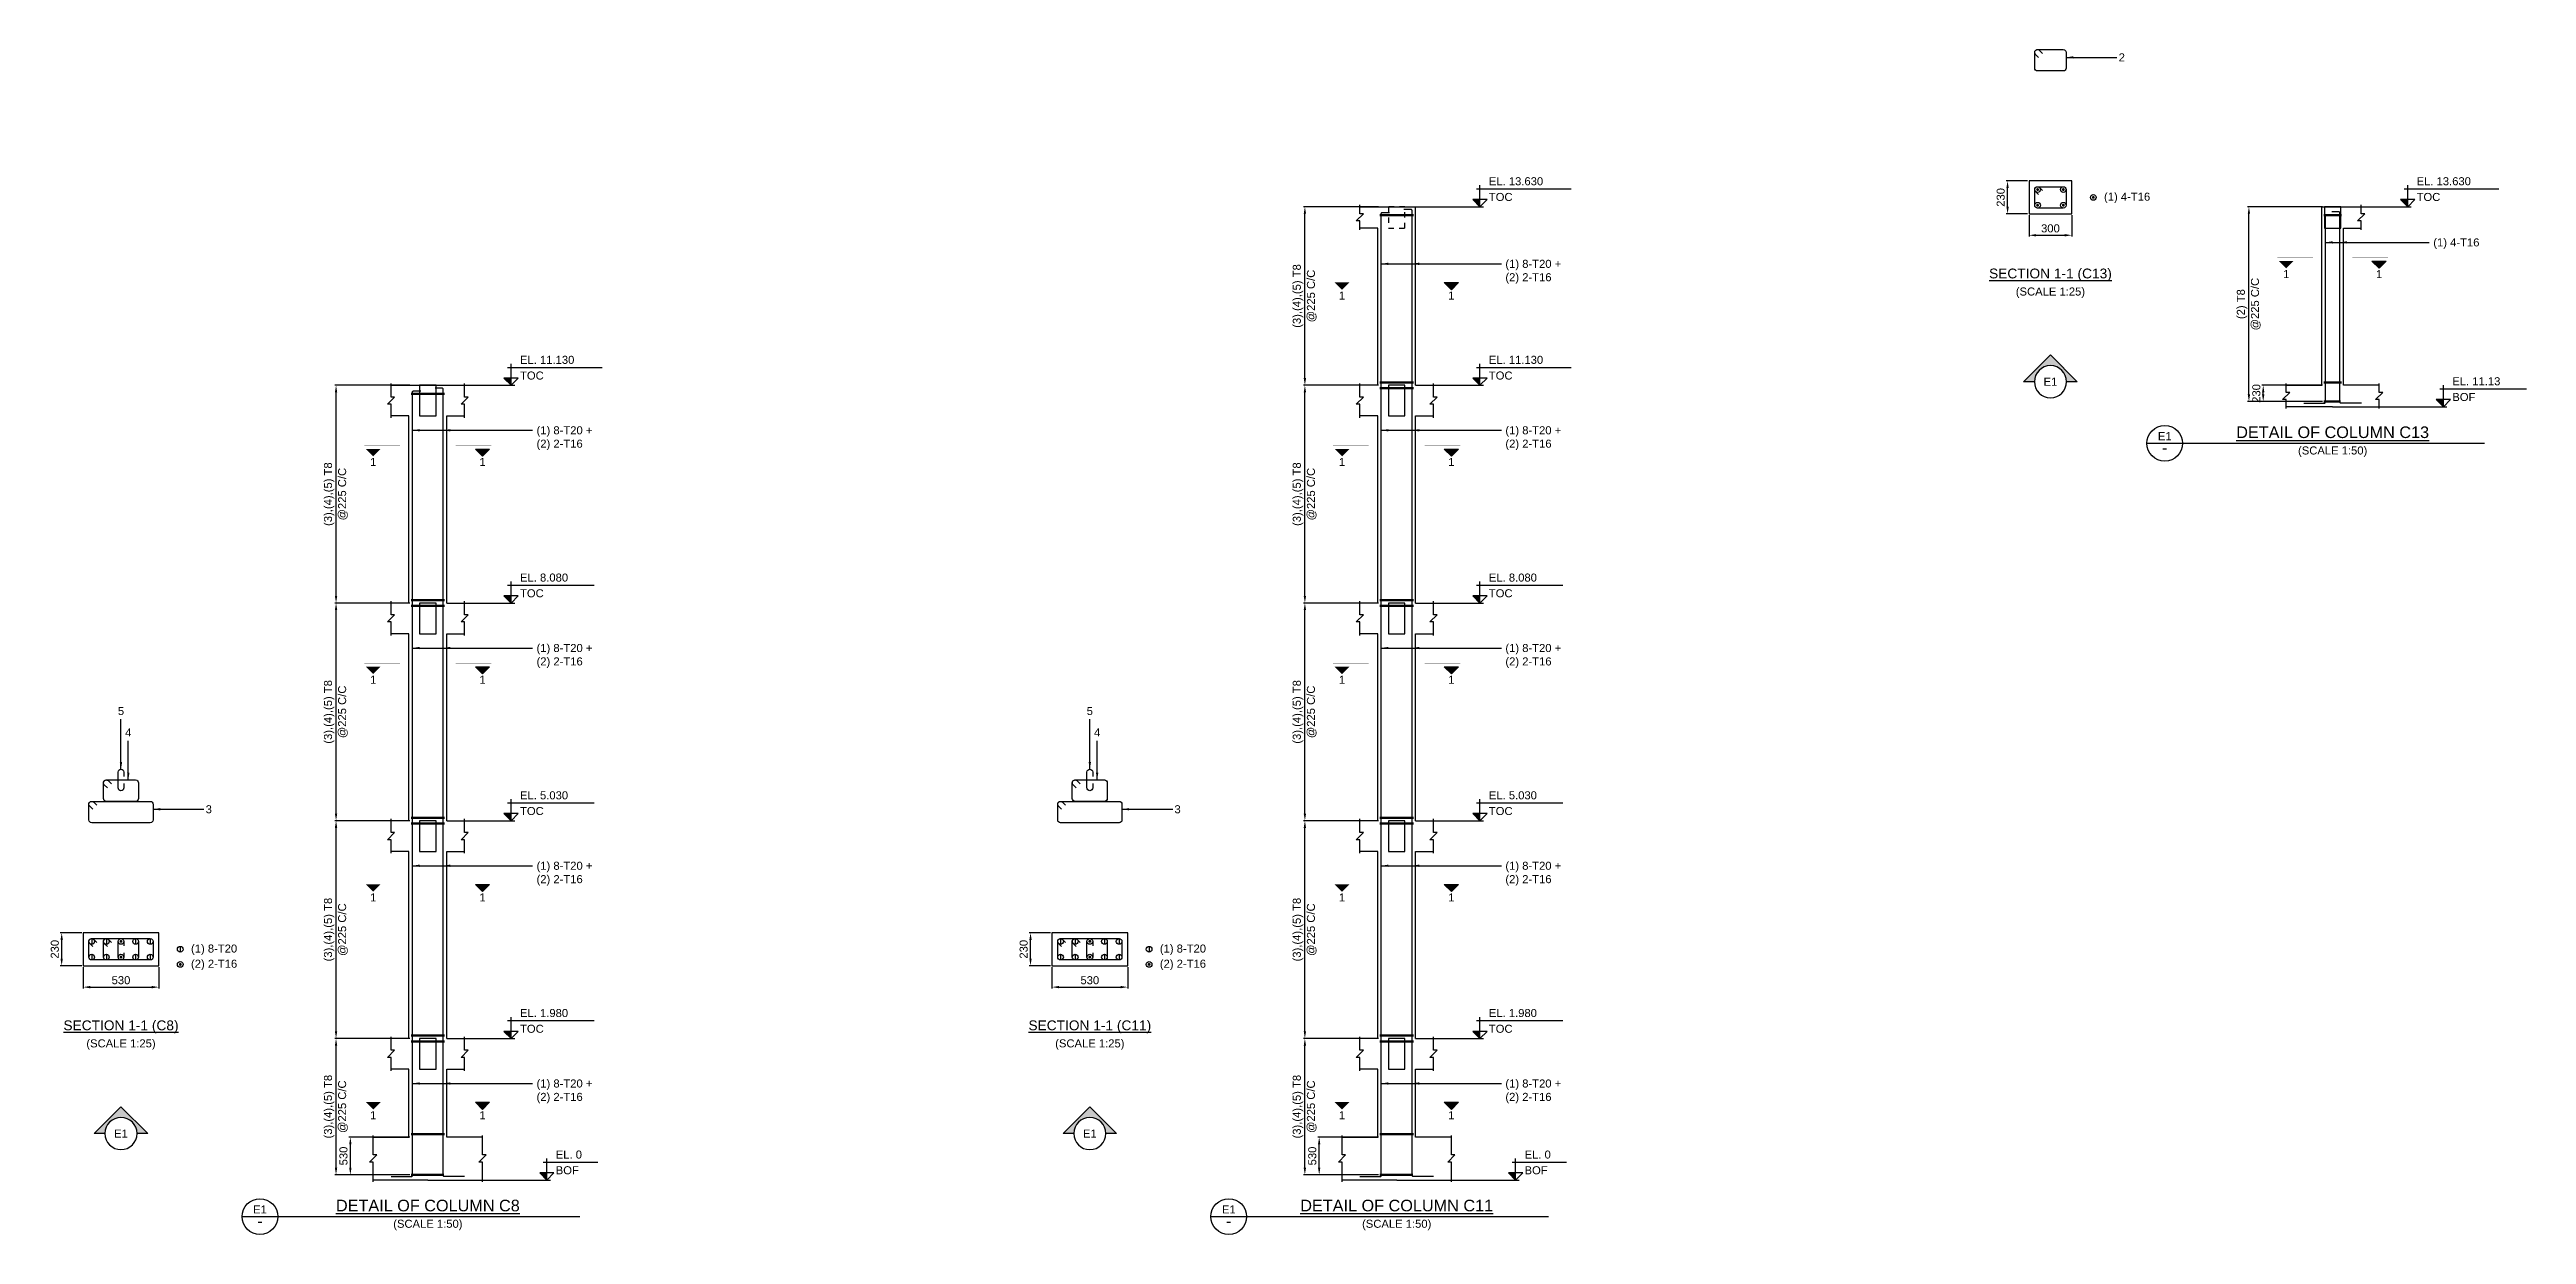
# Model space of a CAD drawing. Header units: inches. Extents: x 16530 to 164465, y -1525 to 36650.
# Drawn here: x 16530 to 85865, y -1525 to 31650 of the extents above; entities that cross this region are included whole.
import ezdxf
from ezdxf.enums import TextEntityAlignment as Align

# ---------------------------------------------------------------- set-up
doc = ezdxf.new("R2010")
doc.units = ezdxf.units.IN
doc.header["$MEASUREMENT"] = 0
doc.linetypes.add('SCHidden', pattern=[1000, 500, -500])
for name, color, linetype in [('colSectionMarkLayer', 5, 'Continuous'), ('Concrete Line', 2, 'Continuous'), ('Dim', 31, 'Continuous'), ('Hatch', 25, 'Continuous'), ('Labels', 4, 'Continuous'), ('Link', 225, 'Continuous'), ('Reinforcement', 130, 'Continuous'), ('Text', 31, 'Continuous'), ('Text_Scale', 31, 'Continuous')]:
    doc.layers.add(name, color=color, linetype=linetype)
doc.styles.add('SC-BBS1', font='SansSerif')
doc.styles.get("Standard").update_dxf_attribs({"font": 'txt.shx'})
doc.dimstyles.new('ColumnSch', dxfattribs={"dimtxt": 225, "dimasz": 200, "dimexe": 38, "dimexo": 38, "dimgap": 80, "dimtad": 1, "dimtoh": 1, "dimdec": 0, "dimzin": 0, "dimdsep": 46, "dimtxsty": 'SC-BBS1', "dimcen": 0.09, "dimclrd": 8, "dimclre": 8, "dimclrt": 31, "dimadec": 0, "dimazin": 0, "dimtfac": 1, "dimtdec": 0, "dimtix": 1, "dimtofl": 0, "dimtmove": 0, "dimatfit": 3, "dimfxl": 1, "dimtolj": 1, "dimtzin": 0, "dimarcsym": 0})
doc.dimstyles.get("Standard").update_dxf_attribs({"dimtxt": 0.18, "dimasz": 200, "dimexe": 0.18, "dimexo": 0.0625, "dimgap": 0.09, "dimtad": 0, "dimtih": 1, "dimtoh": 1, "dimdec": 4, "dimzin": 0, "dimdsep": 46, "dimtxsty": 'Standard', "dimcen": 0.09, "dimadec": 0, "dimazin": 0, "dimtfac": 1, "dimtdec": 4, "dimtofl": 0, "dimtmove": 0, "dimatfit": 3, "dimfxl": 1, "dimtolj": 1, "dimtzin": 0, "dimarcsym": 0})

msp = doc.modelspace()

# ---------------------------------------------------------------- texts
at = {"layer": 'colSectionMarkLayer', "style": 'SC-BBS1'}
for p in [(79140, 25475), (81740, 25475), (52710, 24875), (55770, 24875), (25590, 20215), (28650, 20215), (52710, 20215), (55770, 20215), (25590, 14119), (28650, 14119), (52710, 14119), (55770, 14119), (25590, 8023), (28650, 8023), (52710, 8023), (55770, 8023), (25590, 1927), (28650, 1927), (52710, 1927), (55770, 1927)]:
    msp.add_text('1', height=225, dxfattribs=at).set_placement(p, align=Align.TOP_CENTER)
at = {"layer": 'Labels', "style": 'SC-BBS1'}
for s, height, p in [('%%uSECTION 1-1 (C13)', 275, (72540, 25160)), ('E1', 225, (75740, 20645)), ('%%uDETAIL OF COLUMN C13', 325, (80440, 20675)), ('%%uSECTION 1-1 (C8)', 275, (18530, 4110)), ('%%uSECTION 1-1 (C11)', 275, (45650, 4110)), ('%%uDETAIL OF COLUMN C8', 325, (27120, -975)), ('%%uDETAIL OF COLUMN C11', 325, (54240, -975)), ('E1', 225, (22420, -1005)), ('E1', 225, (49540, -1005))]:
    msp.add_text(s, height=height, dxfattribs=at).set_placement(p, align=Align.BOTTOM_CENTER)
for s, height, p in [('E1', 225, (72540, 22350)), ('-', 325, (75740, 20500)), ('E1', 225, (18530, 1300)), ('E1', 225, (45650, 1300)), ('-', 325, (22420, -1150)), ('-', 325, (49540, -1150))]:
    msp.add_text(s, height=height, dxfattribs=at).set_placement(p, align=Align.MIDDLE_CENTER)
at = {"layer": 'Text', "style": 'SC-BBS1'}
for s, p in [('2', (74450, 31430)), ('(1) 4-T16', (74040, 27530)), ('3', (20900, 10380)), ('3', (48020, 10380)), ('(1) 8-T20', (20490, 6480)), ('(1) 8-T20', (47610, 6480)), ('(2) 2-T16', (20490, 6055)), ('(2) 2-T16', (47610, 6055))]:
    msp.add_text(s, height=225, dxfattribs=at).set_placement(p, align=Align.MIDDLE_LEFT)
for s, p in [('EL. 13.630', (56820, 27850)), ('EL. 13.630', (82790, 27850)), ('TOC', (56820, 27410)), ('TOC', (82790, 27410)), ('EL. 11.130', (29700, 22850)), ('EL. 11.130', (56820, 22850)), ('TOC', (29700, 22410)), ('TOC', (56820, 22410)), ('EL. 11.13', (83790, 22250)), ('BOF', (83790, 21810)), ('EL. 8.080', (29700, 16754)), ('EL. 8.080', (56820, 16754)), ('TOC', (29700, 16314)), ('TOC', (56820, 16314)), ('TOC', (29700, 10218)), ('EL. 5.030', (29700, 10658)), ('TOC', (56820, 10218)), ('EL. 5.030', (56820, 10658)), ('TOC', (29700, 4122)), ('EL. 1.980', (29700, 4562)), ('TOC', (56820, 4122)), ('EL. 1.980', (56820, 4562)), ('EL. 0', (30700, 600)), ('EL. 0', (57820, 600)), ('BOF', (30700, 160)), ('BOF', (57820, 160))]:
    msp.add_text(s, height=225, dxfattribs=at).set_placement(p)
for s, p in [('(SCALE 1:25)', (72540, 24695)), ('5', (18530, 12950)), ('5', (45650, 12950)), ('4', (18735, 12350)), ('4', (45855, 12350)), ('(SCALE 1:25)', (18530, 3645)), ('(SCALE 1:25)', (45650, 3645))]:
    msp.add_text(s, height=225, dxfattribs=at).set_placement(p, align=Align.BOTTOM_CENTER)
at = {"layer": 'Text', "char_height": 225, "attachment_point": 1, "style": 'SC-BBS1'}
for s, insert in [('(1) 4-T16', (83256.5, 26362.5)), ('(1) 8-T20 + \\P(2) 2-T16', (57282.5, 25762.5)), ('(1) 8-T20 + \\P(2) 2-T16', (30162.5, 21102.5)), ('(1) 8-T20 + \\P(2) 2-T16', (57282.5, 21102.5)), ('(1) 8-T20 + \\P(2) 2-T16', (30162.5, 15006.5)), ('(1) 8-T20 + \\P(2) 2-T16', (57282.5, 15006.5)), ('(1) 8-T20 + \\P(2) 2-T16', (30162.5, 8910.5)), ('(1) 8-T20 + \\P(2) 2-T16', (57282.5, 8910.5)), ('(1) 8-T20 + \\P(2) 2-T16', (30162.5, 2814.5)), ('(1) 8-T20 + \\P(2) 2-T16', (57282.5, 2814.5))]:
    msp.add_mtext(s, dxfattribs=dict(at, insert=insert))
at = {"layer": 'Text_Scale', "style": 'SC-BBS1'}
for p in [(80440, 20245), (27120, -1405), (54240, -1405)]:
    msp.add_text('(SCALE 1:50)', height=225, dxfattribs=at).set_placement(p, align=Align.BOTTOM_CENTER)

# ---------------------------------------------------------------- blocks, each defined once
blk = doc.blocks.new('*D0')
at = {"color": 8, "linetype": 'ByBlock', "lineweight": -2}
for p, q in [((26612, 3962), (24512, 3962)), ((24550, 344), (24550, 3762)), ((26612, 144), (24512, 144))]:
    blk.add_line(p, q, dxfattribs=at)
at = {"color": 8}
for points in [[(24550, 3962), (24583, 3762), (24517, 3762)], [(24550, 144), (24517, 344), (24583, 344)]]:
    blk.add_solid(points, dxfattribs=at)
at = {"layer": 'DEFPOINTS', "color": 31}
for p in [(26650, 3962), (24550, 144), (26650, 144)]:
    blk.add_point(p, dxfattribs=at)
at = {"color": 31, "char_height": 225, "attachment_point": 5, "rotation": 90, "style": 'SC-BBS1'}
for s, insert in [('\\A1;(3),(4),(5) T8', (24358, 2053)), ('\\A1;@225 C/C', (24742, 2053))]:
    blk.add_mtext(s, dxfattribs=dict(at, insert=insert))
blk = doc.blocks.new('*D1')
at = {"color": 8, "linetype": 'ByBlock', "lineweight": -2}
for p, q in [((26612, 1200), (24912, 1200)), ((24950, 344), (24950, 1000)), ((26612, 144), (24912, 144))]:
    blk.add_line(p, q, dxfattribs=at)
at = {"color": 8}
for points in [[(24950, 1200), (24983, 1000), (24917, 1000)], [(24950, 144), (24917, 344), (24983, 344)]]:
    blk.add_solid(points, dxfattribs=at)
at = {"layer": 'DEFPOINTS', "color": 31}
for p in [(26650, 1200), (24950, 144), (26650, 144)]:
    blk.add_point(p, dxfattribs=at)
at = {"color": 31, "insert": (24758, 672), "char_height": 225, "attachment_point": 5, "rotation": 90, "style": 'SC-BBS1'}
blk.add_mtext('\\A1;530', dxfattribs=at)
blk = doc.blocks.new('*D2')
at = {"color": 8, "linetype": 'ByBlock', "lineweight": -2}
for p, q in [((26612, 10058), (24512, 10058)), ((24550, 4162), (24550, 9858)), ((26612, 3962), (24512, 3962))]:
    blk.add_line(p, q, dxfattribs=at)
at = {"color": 8}
for points in [[(24550, 10058), (24583, 9858), (24517, 9858)], [(24550, 3962), (24517, 4162), (24583, 4162)]]:
    blk.add_solid(points, dxfattribs=at)
at = {"layer": 'DEFPOINTS', "color": 31}
for p in [(26650, 10058), (24550, 3962), (26650, 3962)]:
    blk.add_point(p, dxfattribs=at)
at = {"color": 31, "char_height": 225, "attachment_point": 5, "rotation": 90, "style": 'SC-BBS1'}
for s, insert in [('\\A1;(3),(4),(5) T8', (24358, 7010)), ('\\A1;@225 C/C', (24742, 7010))]:
    blk.add_mtext(s, dxfattribs=dict(at, insert=insert))
blk = doc.blocks.new('*D3')
at = {"color": 8, "linetype": 'ByBlock', "lineweight": -2}
for p, q in [((26612, 16154), (24512, 16154)), ((24550, 10258), (24550, 15954)), ((26612, 10058), (24512, 10058))]:
    blk.add_line(p, q, dxfattribs=at)
at = {"color": 8}
for points in [[(24550, 16154), (24583, 15954), (24517, 15954)], [(24550, 10058), (24517, 10258), (24583, 10258)]]:
    blk.add_solid(points, dxfattribs=at)
at = {"layer": 'DEFPOINTS', "color": 31}
for p in [(26650, 16154), (24550, 10058), (26650, 10058)]:
    blk.add_point(p, dxfattribs=at)
at = {"color": 31, "char_height": 225, "attachment_point": 5, "rotation": 90, "style": 'SC-BBS1'}
for s, insert in [('\\A1;(3),(4),(5) T8', (24358, 13106)), ('\\A1;@225 C/C', (24742, 13106))]:
    blk.add_mtext(s, dxfattribs=dict(at, insert=insert))
blk = doc.blocks.new('*D4')
at = {"color": 8, "linetype": 'ByBlock', "lineweight": -2}
for p, q in [((26612, 22250), (24512, 22250)), ((24550, 16354), (24550, 22050)), ((26612, 16154), (24512, 16154))]:
    blk.add_line(p, q, dxfattribs=at)
at = {"color": 8}
for points in [[(24550, 22250), (24583, 22050), (24517, 22050)], [(24550, 16154), (24517, 16354), (24583, 16354)]]:
    blk.add_solid(points, dxfattribs=at)
at = {"layer": 'DEFPOINTS', "color": 31}
for p in [(26650, 22250), (24550, 16154), (26650, 16154)]:
    blk.add_point(p, dxfattribs=at)
at = {"color": 31, "char_height": 225, "attachment_point": 5, "rotation": 90, "style": 'SC-BBS1'}
for s, insert in [('\\A1;(3),(4),(5) T8', (24358, 19202)), ('\\A1;@225 C/C', (24742, 19202))]:
    blk.add_mtext(s, dxfattribs=dict(at, insert=insert))
blk = doc.blocks.new('*D5')
at = {"color": 8, "linetype": 'ByBlock', "lineweight": -2}
for p, q in [((17470, 5962), (17470, 5362)), ((19590, 5962), (19590, 5362)), ((17670, 5400), (19390, 5400))]:
    blk.add_line(p, q, dxfattribs=at)
at = {"color": 8}
for points in [[(17470, 5400), (17670, 5433), (17670, 5367)], [(19590, 5400), (19390, 5367), (19390, 5433)]]:
    blk.add_solid(points, dxfattribs=at)
at = {"layer": 'DEFPOINTS', "color": 31}
for p in [(17470, 6000), (19590, 6000), (17470, 5400)]:
    blk.add_point(p, dxfattribs=at)
at = {"color": 31, "insert": (18530, 5592), "char_height": 225, "attachment_point": 5, "style": 'SC-BBS1'}
blk.add_mtext('\\A1;530', dxfattribs=at)
blk = doc.blocks.new('*D6')
at = {"color": 8, "linetype": 'ByBlock', "lineweight": -2}
for p, q in [((17432, 6920), (16832, 6920)), ((16870, 6200), (16870, 6720)), ((17432, 6000), (16832, 6000))]:
    blk.add_line(p, q, dxfattribs=at)
at = {"color": 8}
for points in [[(16870, 6920), (16903, 6720), (16837, 6720)], [(16870, 6000), (16837, 6200), (16903, 6200)]]:
    blk.add_solid(points, dxfattribs=at)
at = {"layer": 'DEFPOINTS', "color": 31}
for p in [(17470, 6920), (16870, 6000), (17470, 6000)]:
    blk.add_point(p, dxfattribs=at)
at = {"color": 31, "insert": (16678, 6460), "char_height": 225, "attachment_point": 5, "rotation": 90, "style": 'SC-BBS1'}
blk.add_mtext('\\A1;230', dxfattribs=at)
blk = doc.blocks.new('*D7')
at = {"color": 8, "linetype": 'ByBlock', "lineweight": -2}
for p, q in [((53732, 3962), (51632, 3962)), ((51670, 344), (51670, 3762)), ((53732, 144), (51632, 144))]:
    blk.add_line(p, q, dxfattribs=at)
at = {"color": 8}
for points in [[(51670, 3962), (51703, 3762), (51637, 3762)], [(51670, 144), (51637, 344), (51703, 344)]]:
    blk.add_solid(points, dxfattribs=at)
at = {"layer": 'DEFPOINTS', "color": 31}
for p in [(53770, 3962), (51670, 144), (53770, 144)]:
    blk.add_point(p, dxfattribs=at)
at = {"color": 31, "char_height": 225, "attachment_point": 5, "rotation": 90, "style": 'SC-BBS1'}
for s, insert in [('\\A1;(3),(4),(5) T8', (51478, 2053)), ('\\A1;@225 C/C', (51862, 2053))]:
    blk.add_mtext(s, dxfattribs=dict(at, insert=insert))
blk = doc.blocks.new('*D8')
at = {"color": 8, "linetype": 'ByBlock', "lineweight": -2}
for p, q in [((53732, 1200), (52032, 1200)), ((52070, 344), (52070, 1000)), ((53732, 144), (52032, 144))]:
    blk.add_line(p, q, dxfattribs=at)
at = {"color": 8}
for points in [[(52070, 1200), (52103, 1000), (52037, 1000)], [(52070, 144), (52037, 344), (52103, 344)]]:
    blk.add_solid(points, dxfattribs=at)
at = {"layer": 'DEFPOINTS', "color": 31}
for p in [(53770, 1200), (52070, 144), (53770, 144)]:
    blk.add_point(p, dxfattribs=at)
at = {"color": 31, "insert": (51878, 672), "char_height": 225, "attachment_point": 5, "rotation": 90, "style": 'SC-BBS1'}
blk.add_mtext('\\A1;530', dxfattribs=at)
blk = doc.blocks.new('*D9')
at = {"color": 8, "linetype": 'ByBlock', "lineweight": -2}
for p, q in [((53732, 10058), (51632, 10058)), ((51670, 4162), (51670, 9858)), ((53732, 3962), (51632, 3962))]:
    blk.add_line(p, q, dxfattribs=at)
at = {"color": 8}
for points in [[(51670, 10058), (51703, 9858), (51637, 9858)], [(51670, 3962), (51637, 4162), (51703, 4162)]]:
    blk.add_solid(points, dxfattribs=at)
at = {"layer": 'DEFPOINTS', "color": 31}
for p in [(53770, 10058), (51670, 3962), (53770, 3962)]:
    blk.add_point(p, dxfattribs=at)
at = {"color": 31, "char_height": 225, "attachment_point": 5, "rotation": 90, "style": 'SC-BBS1'}
for s, insert in [('\\A1;(3),(4),(5) T8', (51478, 7010)), ('\\A1;@225 C/C', (51862, 7010))]:
    blk.add_mtext(s, dxfattribs=dict(at, insert=insert))
blk = doc.blocks.new('*D10')
at = {"color": 8, "linetype": 'ByBlock', "lineweight": -2}
for p, q in [((53732, 16154), (51632, 16154)), ((51670, 10258), (51670, 15954)), ((53732, 10058), (51632, 10058))]:
    blk.add_line(p, q, dxfattribs=at)
at = {"color": 8}
for points in [[(51670, 16154), (51703, 15954), (51637, 15954)], [(51670, 10058), (51637, 10258), (51703, 10258)]]:
    blk.add_solid(points, dxfattribs=at)
at = {"layer": 'DEFPOINTS', "color": 31}
for p in [(53770, 16154), (51670, 10058), (53770, 10058)]:
    blk.add_point(p, dxfattribs=at)
at = {"color": 31, "char_height": 225, "attachment_point": 5, "rotation": 90, "style": 'SC-BBS1'}
for s, insert in [('\\A1;(3),(4),(5) T8', (51478, 13106)), ('\\A1;@225 C/C', (51862, 13106))]:
    blk.add_mtext(s, dxfattribs=dict(at, insert=insert))
blk = doc.blocks.new('*D11')
at = {"color": 8, "linetype": 'ByBlock', "lineweight": -2}
for p, q in [((53732, 22250), (51632, 22250)), ((51670, 16354), (51670, 22050)), ((53732, 16154), (51632, 16154))]:
    blk.add_line(p, q, dxfattribs=at)
at = {"color": 8}
for points in [[(51670, 22250), (51703, 22050), (51637, 22050)], [(51670, 16154), (51637, 16354), (51703, 16354)]]:
    blk.add_solid(points, dxfattribs=at)
at = {"layer": 'DEFPOINTS', "color": 31}
for p in [(53770, 22250), (51670, 16154), (53770, 16154)]:
    blk.add_point(p, dxfattribs=at)
at = {"color": 31, "char_height": 225, "attachment_point": 5, "rotation": 90, "style": 'SC-BBS1'}
for s, insert in [('\\A1;(3),(4),(5) T8', (51478, 19202)), ('\\A1;@225 C/C', (51862, 19202))]:
    blk.add_mtext(s, dxfattribs=dict(at, insert=insert))
blk = doc.blocks.new('*D12')
at = {"color": 8, "linetype": 'ByBlock', "lineweight": -2}
for p, q in [((53732, 27250), (51632, 27250)), ((51670, 22450), (51670, 27050)), ((53732, 22250), (51632, 22250))]:
    blk.add_line(p, q, dxfattribs=at)
at = {"color": 8}
for points in [[(51670, 27250), (51703, 27050), (51637, 27050)], [(51670, 22250), (51637, 22450), (51703, 22450)]]:
    blk.add_solid(points, dxfattribs=at)
at = {"layer": 'DEFPOINTS', "color": 31}
for p in [(53770, 27250), (51670, 22250), (53770, 22250)]:
    blk.add_point(p, dxfattribs=at)
at = {"color": 31, "char_height": 225, "attachment_point": 5, "rotation": 90, "style": 'SC-BBS1'}
for s, insert in [('\\A1;(3),(4),(5) T8', (51478, 24750)), ('\\A1;@225 C/C', (51862, 24750))]:
    blk.add_mtext(s, dxfattribs=dict(at, insert=insert))
blk = doc.blocks.new('*D13')
at = {"color": 8, "linetype": 'ByBlock', "lineweight": -2}
for p, q in [((44590, 5962), (44590, 5362)), ((46710, 5962), (46710, 5362)), ((44790, 5400), (46510, 5400))]:
    blk.add_line(p, q, dxfattribs=at)
at = {"color": 8}
for points in [[(44590, 5400), (44790, 5433), (44790, 5367)], [(46710, 5400), (46510, 5367), (46510, 5433)]]:
    blk.add_solid(points, dxfattribs=at)
at = {"layer": 'DEFPOINTS', "color": 31}
for p in [(44590, 6000), (46710, 6000), (44590, 5400)]:
    blk.add_point(p, dxfattribs=at)
at = {"color": 31, "insert": (45650, 5592), "char_height": 225, "attachment_point": 5, "style": 'SC-BBS1'}
blk.add_mtext('\\A1;530', dxfattribs=at)
blk = doc.blocks.new('*D14')
at = {"color": 8, "linetype": 'ByBlock', "lineweight": -2}
for p, q in [((44552, 6920), (43952, 6920)), ((43990, 6200), (43990, 6720)), ((44552, 6000), (43952, 6000))]:
    blk.add_line(p, q, dxfattribs=at)
at = {"color": 8}
for points in [[(43990, 6920), (44023, 6720), (43957, 6720)], [(43990, 6000), (43957, 6200), (44023, 6200)]]:
    blk.add_solid(points, dxfattribs=at)
at = {"layer": 'DEFPOINTS', "color": 31}
for p in [(44590, 6920), (43990, 6000), (44590, 6000)]:
    blk.add_point(p, dxfattribs=at)
at = {"color": 31, "insert": (43798, 6460), "char_height": 225, "attachment_point": 5, "rotation": 90, "style": 'SC-BBS1'}
blk.add_mtext('\\A1;230', dxfattribs=at)
blk = doc.blocks.new('*D15')
at = {"color": 8, "linetype": 'ByBlock', "lineweight": -2}
for p, q in [((80158, 27250), (78058, 27250)), ((78096, 21994), (78096, 27050)), ((80158, 21794), (78058, 21794))]:
    blk.add_line(p, q, dxfattribs=at)
at = {"color": 8}
for points in [[(78096, 27250), (78129, 27050), (78063, 27050)], [(78096, 21794), (78063, 21994), (78129, 21994)]]:
    blk.add_solid(points, dxfattribs=at)
at = {"layer": 'DEFPOINTS', "color": 31}
for p in [(80196, 27250), (78096, 21794), (80196, 21794)]:
    blk.add_point(p, dxfattribs=at)
at = {"color": 31, "char_height": 225, "attachment_point": 5, "rotation": 90, "style": 'SC-BBS1'}
for s, insert in [('\\A1;@225 C/C', (78288, 24522)), ('\\A1;(2) T8', (77904, 24522))]:
    blk.add_mtext(s, dxfattribs=dict(at, insert=insert))
blk = doc.blocks.new('*D16')
at = {"color": 8, "linetype": 'ByBlock', "lineweight": -2}
for p, q in [((80158, 22250), (78458, 22250)), ((80158, 21794), (78458, 21794)), ((78496, 21994), (78496, 22050))]:
    blk.add_line(p, q, dxfattribs=at)
at = {"color": 8}
for points in [[(78496, 22250), (78529, 22050), (78463, 22050)], [(78496, 21794), (78463, 21994), (78529, 21994)]]:
    blk.add_solid(points, dxfattribs=at)
at = {"layer": 'DEFPOINTS', "color": 31}
for p in [(80196, 22250), (78496, 21794), (80196, 21794)]:
    blk.add_point(p, dxfattribs=at)
at = {"color": 31, "insert": (78304, 22022), "char_height": 225, "attachment_point": 5, "rotation": 90, "style": 'SC-BBS1'}
blk.add_mtext('\\A1;230', dxfattribs=at)
blk = doc.blocks.new('*D17')
at = {"color": 8, "linetype": 'ByBlock', "lineweight": -2}
for p, q in [((71940, 27012), (71940, 26412)), ((72140, 26450), (72940, 26450)), ((73140, 27012), (73140, 26412))]:
    blk.add_line(p, q, dxfattribs=at)
at = {"color": 8}
for points in [[(71940, 26450), (72140, 26483), (72140, 26417)], [(73140, 26450), (72940, 26417), (72940, 26483)]]:
    blk.add_solid(points, dxfattribs=at)
at = {"layer": 'DEFPOINTS', "color": 31}
for p in [(71940, 27050), (73140, 27050), (71940, 26450)]:
    blk.add_point(p, dxfattribs=at)
at = {"color": 31, "insert": (72540, 26642), "char_height": 225, "attachment_point": 5, "style": 'SC-BBS1'}
blk.add_mtext('\\A1;300', dxfattribs=at)
blk = doc.blocks.new('*D18')
at = {"color": 8, "linetype": 'ByBlock', "lineweight": -2}
for p, q in [((71902, 27970), (71302, 27970)), ((71340, 27250), (71340, 27770)), ((71902, 27050), (71302, 27050))]:
    blk.add_line(p, q, dxfattribs=at)
at = {"color": 8}
for points in [[(71340, 27970), (71373, 27770), (71307, 27770)], [(71340, 27050), (71307, 27250), (71373, 27250)]]:
    blk.add_solid(points, dxfattribs=at)
at = {"layer": 'DEFPOINTS', "color": 31}
for p in [(71940, 27970), (71340, 27050), (71940, 27050)]:
    blk.add_point(p, dxfattribs=at)
at = {"color": 31, "insert": (71148, 27510), "char_height": 225, "attachment_point": 5, "rotation": 90, "style": 'SC-BBS1'}
blk.add_mtext('\\A1;230', dxfattribs=at)

# ---------------------------------------------------------------- dimensions: what is measured, and where the dimension line sits
at = {"layer": 'Dim'}
for p1, p2, distance, text, picture, middle in [((71940, 27050), (71940, 27970), 600, '230', '*D18', (71340, 27510)), ((71940, 27050), (73140, 27050), -600, '300', '*D17', (72540, 26450)), ((17470, 6000), (17470, 6920), 600, '230', '*D6', (16870, 6460)), ((44590, 6000), (44590, 6920), 600, '230', '*D14', (43990, 6460)), ((17470, 6000), (19590, 6000), -600, '530', '*D5', (18530, 5400)), ((44590, 6000), (46710, 6000), -600, '530', '*D13', (45650, 5400))]:
    dim = msp.add_aligned_dim(p1=p1, p2=p2, distance=distance, text=text, dimstyle='ColumnSch', override={"dimtofl": 1}, dxfattribs=at)
    dim.commit()
    dim.dimension.update_dxf_attribs({"geometry": picture, "text_midpoint": middle})
at = {"layer": 'Dim', "lineweight": 50}
for p1, p2, distance, text, picture, middle in [((53770, 22250), (53770, 27250), 2100, '(3),(4),(5) T8\\X@225 C/C', '*D12', (51670, 24750)), ((80196, 21794), (80196, 27250), 2100, '(2) T8\\X@225 C/C', '*D15', (78096, 24522)), ((26650, 16154), (26650, 22250), 2100, '(3),(4),(5) T8\\X@225 C/C', '*D4', (24550, 19202)), ((53770, 16154), (53770, 22250), 2100, '(3),(4),(5) T8\\X@225 C/C', '*D11', (51670, 19202)), ((80196, 21794), (80196, 22250), 1700, '230', '*D16', (78496, 22022)), ((26650, 10058), (26650, 16154), 2100, '(3),(4),(5) T8\\X@225 C/C', '*D3', (24550, 13106)), ((53770, 10058), (53770, 16154), 2100, '(3),(4),(5) T8\\X@225 C/C', '*D10', (51670, 13106)), ((26650, 3962), (26650, 10058), 2100, '(3),(4),(5) T8\\X@225 C/C', '*D2', (24550, 7010)), ((53770, 3962), (53770, 10058), 2100, '(3),(4),(5) T8\\X@225 C/C', '*D9', (51670, 7010)), ((26650, 144), (26650, 3962), 2100, '(3),(4),(5) T8\\X@225 C/C', '*D0', (24550, 2053)), ((53770, 144), (53770, 3962), 2100, '(3),(4),(5) T8\\X@225 C/C', '*D7', (51670, 2053)), ((26650, 144), (26650, 1200), 1700, '530', '*D1', (24950, 672)), ((53770, 144), (53770, 1200), 1700, '530', '*D8', (52070, 672))]:
    dim = msp.add_aligned_dim(p1=p1, p2=p2, distance=distance, text=text, dimstyle='ColumnSch', dxfattribs=at)
    dim.commit()
    dim.dimension.update_dxf_attribs({"geometry": picture, "text_midpoint": middle})

# ---------------------------------------------------------------- hatches: boundary and pattern name
at = {"layer": 'Hatch'}
for points in [[(56570, 27250), (56570, 27450), (56370, 27450)], [(82540, 27250), (82540, 27450), (82340, 27450)], [(78940, 25725), (79140, 25525), (79340, 25725), (78940, 25725)], [(81940, 25725), (81740, 25525), (81540, 25725), (81940, 25725)], [(52510, 25125), (52710, 24925), (52910, 25125), (52510, 25125)], [(55970, 25125), (55770, 24925), (55570, 25125), (55970, 25125)], [(29450, 22250), (29450, 22450), (29250, 22450)], [(56570, 22250), (56570, 22450), (56370, 22450)], [(83540, 21650), (83540, 21850), (83340, 21850)], [(25390, 20465), (25590, 20265), (25790, 20465), (25390, 20465)], [(28850, 20465), (28650, 20265), (28450, 20465), (28850, 20465)], [(52510, 20465), (52710, 20265), (52910, 20465), (52510, 20465)], [(55970, 20465), (55770, 20265), (55570, 20465), (55970, 20465)], [(29450, 16154), (29450, 16354), (29250, 16354)], [(56570, 16154), (56570, 16354), (56370, 16354)], [(25390, 14369), (25590, 14169), (25790, 14369), (25390, 14369)], [(28850, 14369), (28650, 14169), (28450, 14369), (28850, 14369)], [(52510, 14369), (52710, 14169), (52910, 14369), (52510, 14369)], [(55970, 14369), (55770, 14169), (55570, 14369), (55970, 14369)], [(29450, 10058), (29450, 10258), (29250, 10258)], [(56570, 10058), (56570, 10258), (56370, 10258)], [(25390, 8273), (25590, 8073), (25790, 8273), (25390, 8273)], [(28850, 8273), (28650, 8073), (28450, 8273), (28850, 8273)], [(52510, 8273), (52710, 8073), (52910, 8273), (52510, 8273)], [(55970, 8273), (55770, 8073), (55570, 8273), (55970, 8273)], [(29450, 3962), (29450, 4162), (29250, 4162)], [(56570, 3962), (56570, 4162), (56370, 4162)], [(25390, 2177), (25590, 1977), (25790, 2177), (25390, 2177)], [(28850, 2177), (28650, 1977), (28450, 2177), (28850, 2177)], [(52510, 2177), (52710, 1977), (52910, 2177), (52510, 2177)], [(55970, 2177), (55770, 1977), (55570, 2177), (55970, 2177)], [(30450, 0), (30450, 200), (30250, 200)], [(57570, 0), (57570, 200), (57370, 200)]]:
    msp.add_hatch(color=256, dxfattribs=at).paths.add_polyline_path(points, flags=0)
h = msp.add_hatch(color=256, dxfattribs=at)
edge = h.paths.add_edge_path(flags=16)
edge.add_line((72090, 22350), (71790, 22350))
edge.add_line((71790, 22350), (72540, 23100))
edge.add_line((72540, 23100), (73290, 22350))
edge.add_line((73290, 22350), (72990, 22350))
edge.add_arc((72540, 22350), 450, 0, 180)
h = msp.add_hatch(color=256, dxfattribs=at)
edge = h.paths.add_edge_path(flags=16)
edge.add_line((18080, 1300), (17780, 1300))
edge.add_line((17780, 1300), (18530, 2050))
edge.add_line((18530, 2050), (19280, 1300))
edge.add_line((19280, 1300), (18980, 1300))
edge.add_arc((18530, 1300), 450, 0, 180)
h = msp.add_hatch(color=256, dxfattribs=at)
edge = h.paths.add_edge_path(flags=16)
edge.add_line((45200, 1300), (44900, 1300))
edge.add_line((44900, 1300), (45650, 2050))
edge.add_line((45650, 2050), (46400, 1300))
edge.add_line((46400, 1300), (46100, 1300))
edge.add_arc((45650, 1300), 450, 0, 180)

# ---------------------------------------------------------------- linework, layer by layer
at = {"lineweight": 50}
for p, q in [((53770, 27010), (54710, 27010)), ((80196, 27010), (80684, 27010)), ((53770, 22330), (54710, 22330)), ((80196, 22330), (80684, 22330)), ((26650, 22010), (27590, 22010)), ((53770, 22170), (54710, 22170)), ((80196, 21794), (80660, 21794)), ((26650, 16234), (27590, 16234)), ((26650, 16074), (27590, 16074)), ((53770, 16234), (54710, 16234)), ((53770, 16074), (54710, 16074)), ((26650, 10138), (27590, 10138)), ((26650, 9978), (27590, 9978)), ((53770, 10138), (54710, 10138)), ((53770, 9978), (54710, 9978)), ((26650, 4042), (27590, 4042)), ((26650, 3882), (27590, 3882)), ((53770, 4042), (54710, 4042)), ((53770, 3882), (54710, 3882)), ((26650, 1280), (27590, 1280)), ((53770, 1280), (54710, 1280)), ((26650, 144), (27570, 144)), ((53770, 144), (54690, 144))]:
    msp.add_line(p, q, dxfattribs=at)
at = {"layer": 'colSectionMarkLayer'}
for p, q in [((56470, 27750), (59120, 27750)), ((56570, 27250), (56570, 27850)), ((82440, 27750), (85090, 27750)), ((82540, 27250), (82540, 27850)), ((54770, 27250), (56670, 27250)), ((80740, 27250), (82640, 27250)), ((27650, 22250), (29550, 22250)), ((29350, 22750), (32000, 22750)), ((29450, 22250), (29450, 22850)), ((54770, 22250), (56670, 22250)), ((56470, 22750), (59120, 22750)), ((56570, 22250), (56570, 22850)), ((83540, 21650), (83540, 22250)), ((81740, 21650), (83640, 21650)), ((83440, 22150), (85865, 22150)), ((75240, 20625), (84690, 20625)), ((29350, 16654), (31775, 16654)), ((29450, 16154), (29450, 16754)), ((56470, 16654), (58895, 16654)), ((56570, 16154), (56570, 16754)), ((27650, 16154), (29550, 16154)), ((54770, 16154), (56670, 16154)), ((29350, 10558), (31775, 10558)), ((29450, 10058), (29450, 10658)), ((56470, 10558), (58895, 10558)), ((56570, 10058), (56570, 10658)), ((27650, 10058), (29550, 10058)), ((54770, 10058), (56670, 10058)), ((29350, 4462), (31775, 4462)), ((29450, 3962), (29450, 4562)), ((56470, 4462), (58895, 4462)), ((56570, 3962), (56570, 4562)), ((27650, 3962), (29550, 3962)), ((54770, 3962), (56670, 3962)), ((28650, 0), (30550, 0)), ((30350, 500), (31875, 500)), ((30450, 0), (30450, 600)), ((55770, 0), (57670, 0)), ((57470, 500), (58995, 500)), ((57570, 0), (57570, 600)), ((21920, -1025), (31370, -1025)), ((49040, -1025), (58490, -1025))]:
    msp.add_line(p, q, dxfattribs=at)
for points in [[(56570, 27250), (56770, 27450), (56370, 27450)], [(82540, 27250), (82740, 27450), (82340, 27450)], [(29450, 22250), (29650, 22450), (29250, 22450)], [(56570, 22250), (56770, 22450), (56370, 22450)], [(83540, 21650), (83740, 21850), (83340, 21850)], [(29450, 16154), (29650, 16354), (29250, 16354)], [(56570, 16154), (56770, 16354), (56370, 16354)], [(29450, 10058), (29650, 10258), (29250, 10258)], [(56570, 10058), (56770, 10258), (56370, 10258)], [(29450, 3962), (29650, 4162), (29250, 4162)], [(56570, 3962), (56770, 4162), (56370, 4162)], [(30450, 0), (30650, 200), (30250, 200)], [(57570, 0), (57770, 200), (57370, 200)]]:
    msp.add_lwpolyline(points, close=True, dxfattribs=at)
at = {"layer": 'colSectionMarkLayer', "const_width": 5}
for points in [[(79890, 25825), (78890, 25825)], [(78940, 25725), (79140, 25525), (79340, 25725), (78940, 25725)], [(80990, 25825), (81990, 25825)], [(53460, 25225), (52460, 25225)], [(52510, 25125), (52710, 24925), (52910, 25125), (52510, 25125)], [(55020, 25225), (56020, 25225)], [(26340, 20565), (25340, 20565)], [(25390, 20465), (25590, 20265), (25790, 20465), (25390, 20465)], [(27900, 20565), (28900, 20565)], [(53460, 20565), (52460, 20565)], [(52510, 20465), (52710, 20265), (52910, 20465), (52510, 20465)], [(55020, 20565), (56020, 20565)], [(26340, 14469), (25340, 14469)], [(25390, 14369), (25590, 14169), (25790, 14369), (25390, 14369)], [(27900, 14469), (28900, 14469)], [(53460, 14469), (52460, 14469)], [(52510, 14369), (52710, 14169), (52910, 14369), (52510, 14369)], [(55020, 14469), (56020, 14469)], [(26340, 8373), (25340, 8373)], [(27900, 8373), (28900, 8373)], [(53460, 8373), (52460, 8373)], [(55020, 8373), (56020, 8373)], [(25390, 8273), (25590, 8073), (25790, 8273), (25390, 8273)], [(52510, 8273), (52710, 8073), (52910, 8273), (52510, 8273)], [(26340, 2277), (25340, 2277)], [(25390, 2177), (25590, 1977), (25790, 2177), (25390, 2177)], [(27900, 2277), (28900, 2277)], [(53460, 2277), (52460, 2277)], [(52510, 2177), (52710, 1977), (52910, 2177), (52510, 2177)], [(55020, 2277), (56020, 2277)]]:
    msp.add_lwpolyline(points, dxfattribs=at)
at = {"layer": 'colSectionMarkLayer'}
for points in [[(81940, 25725), (81740, 25525), (81540, 25725), (81940, 25725)], [(55970, 25125), (55770, 24925), (55570, 25125), (55970, 25125)], [(28850, 20465), (28650, 20265), (28450, 20465), (28850, 20465)], [(55970, 20465), (55770, 20265), (55570, 20465), (55970, 20465)], [(28850, 14369), (28650, 14169), (28450, 14369), (28850, 14369)], [(55970, 14369), (55770, 14169), (55570, 14369), (55970, 14369)], [(28850, 8273), (28650, 8073), (28450, 8273), (28850, 8273)], [(55970, 8273), (55770, 8073), (55570, 8273), (55970, 8273)], [(28850, 2177), (28650, 1977), (28450, 2177), (28850, 2177)], [(55970, 2177), (55770, 1977), (55570, 2177), (55970, 2177)]]:
    msp.add_lwpolyline(points, dxfattribs=at)
for points in [[(72090, 22350), (71790, 22350), (72540, 23100), (73290, 22350), (72990, 22350, 1), (72090, 22350, 1), (72990, 22350)], [(18080, 1300), (17780, 1300), (18530, 2050), (19280, 1300), (18980, 1300, 1), (18080, 1300, 1), (18980, 1300)], [(45200, 1300), (44900, 1300), (45650, 2050), (46400, 1300), (46100, 1300, 1), (45200, 1300, 1), (46100, 1300)]]:
    msp.add_lwpolyline(points, format="xyb", dxfattribs=at)
for centre in [(75740, 20625), (22420, -1025), (49540, -1025)]:
    msp.add_circle(centre, 500, dxfattribs=at)
at = {"layer": 'Concrete Line'}
for p, q in [((53210, 27250), (54770, 27250)), ((54770, 22250), (54770, 27250)), ((80140, 22250), (80140, 27250)), ((80140, 27250), (81240, 27250)), ((53710, 26650), (53210, 26650)), ((53710, 22250), (53710, 26650)), ((80740, 22250), (80740, 26650)), ((80740, 26650), (81240, 26650)), ((26090, 22250), (28150, 22250)), ((53710, 22250), (53210, 22250)), ((53710, 22250), (53710, 22250)), ((53710, 22250), (53710, 22250)), ((54770, 22250), (54770, 22250)), ((54770, 22250), (54770, 22250)), ((54770, 22250), (55270, 22250)), ((79140, 22250), (80140, 22250)), ((81740, 22250), (80740, 22250)), ((81740, 22250), (80740, 22250)), ((80440, 21650), (79140, 21650)), ((80440, 21650), (81740, 21650)), ((26590, 21390), (26090, 21390)), ((26590, 16154), (26590, 21390)), ((27650, 16154), (27650, 21390)), ((27650, 21390), (28150, 21390)), ((53710, 21390), (53210, 21390)), ((53710, 16154), (53710, 21390)), ((54770, 16154), (54770, 21390)), ((54770, 21390), (55270, 21390)), ((26590, 16154), (26090, 16154)), ((26590, 16154), (26590, 16154)), ((26590, 16154), (26590, 16154)), ((27650, 16154), (27650, 16154)), ((27650, 16154), (27650, 16154)), ((27650, 16154), (28150, 16154)), ((53710, 16154), (53210, 16154)), ((53710, 16154), (53710, 16154)), ((53710, 16154), (53710, 16154)), ((54770, 16154), (54770, 16154)), ((54770, 16154), (54770, 16154)), ((54770, 16154), (55270, 16154)), ((26590, 15294), (26090, 15294)), ((26590, 10058), (26590, 15294)), ((27650, 10058), (27650, 15294)), ((27650, 15294), (28150, 15294)), ((53710, 15294), (53210, 15294)), ((53710, 10058), (53710, 15294)), ((54770, 10058), (54770, 15294)), ((54770, 15294), (55270, 15294)), ((26590, 10058), (26090, 10058)), ((26590, 10058), (26590, 10058)), ((26590, 10058), (26590, 10058)), ((27650, 10058), (27650, 10058)), ((27650, 10058), (27650, 10058)), ((27650, 10058), (28150, 10058)), ((53710, 10058), (53210, 10058)), ((53710, 10058), (53710, 10058)), ((53710, 10058), (53710, 10058)), ((54770, 10058), (54770, 10058)), ((54770, 10058), (54770, 10058)), ((54770, 10058), (55270, 10058)), ((26590, 9198), (26090, 9198)), ((26590, 3962), (26590, 9198)), ((27650, 3962), (27650, 9198)), ((27650, 9198), (28150, 9198)), ((53710, 9198), (53210, 9198)), ((53710, 3962), (53710, 9198)), ((54770, 3962), (54770, 9198)), ((54770, 9198), (55270, 9198)), ((26590, 3962), (26090, 3962)), ((26590, 3962), (26590, 3962)), ((26590, 3962), (26590, 3962)), ((27650, 3962), (27650, 3962)), ((27650, 3962), (27650, 3962)), ((27650, 3962), (28150, 3962)), ((53710, 3962), (53210, 3962)), ((53710, 3962), (53710, 3962)), ((53710, 3962), (53710, 3962)), ((54770, 3962), (54770, 3962)), ((54770, 3962), (54770, 3962)), ((54770, 3962), (55270, 3962)), ((26590, 3102), (26090, 3102)), ((26590, 1200), (26590, 3102)), ((27650, 1200), (27650, 3102)), ((27650, 3102), (28150, 3102)), ((53710, 3102), (53210, 3102)), ((53710, 1200), (53710, 3102)), ((54770, 1200), (54770, 3102)), ((54770, 3102), (55270, 3102)), ((25590, 1200), (26590, 1200)), ((28650, 1200), (27650, 1200)), ((28650, 1200), (27650, 1200)), ((52710, 1200), (53710, 1200)), ((55770, 1200), (54770, 1200)), ((55770, 1200), (54770, 1200)), ((27120, 0), (25590, 0)), ((27120, 0), (28650, 0)), ((54240, 0), (52710, 0)), ((54240, 0), (55770, 0))]:
    msp.add_line(p, q, dxfattribs=at)
for points in [[(71940, 27050), (73140, 27050), (73140, 27050), (73140, 27970), (73140, 27970), (71940, 27970), (71940, 27970), (71940, 27050)], [(80210, 27250), (80210, 26650), (80670, 26650), (80670, 27250)], [(26890, 22250), (26890, 21390), (27350, 21390), (27350, 22250)], [(54010, 22250), (54010, 21390), (54470, 21390), (54470, 22250)], [(26890, 16154), (26890, 15294), (27350, 15294), (27350, 16154)], [(54010, 16154), (54010, 15294), (54470, 15294), (54470, 16154)], [(26890, 10058), (26890, 9198), (27350, 9198), (27350, 10058)], [(54010, 10058), (54010, 9198), (54470, 9198), (54470, 10058)], [(17470, 6000), (19590, 6000), (19590, 6000), (19590, 6920), (19590, 6920), (17470, 6920), (17470, 6920), (17470, 6000)], [(44590, 6000), (46710, 6000), (46710, 6000), (46710, 6920), (46710, 6920), (44590, 6920), (44590, 6920), (44590, 6000)], [(26890, 3962), (26890, 3102), (27350, 3102), (27350, 3962)], [(54010, 3962), (54010, 3102), (54470, 3102), (54470, 3962)]]:
    msp.add_lwpolyline(points, close=True, dxfattribs=at)
for points in [[(53210, 26600), (53210, 26850), (53110, 26850), (53310, 27050), (53210, 27050), (53210, 27300)], [(81240, 26600), (81240, 26850), (81140, 26850), (81340, 27050), (81240, 27050), (81240, 27300)], [(26090, 21340), (26090, 21720), (25990, 21720), (26190, 21920), (26090, 21920), (26090, 22300)], [(28150, 21340), (28150, 21720), (28050, 21720), (28250, 21920), (28150, 21920), (28150, 22300)], [(53210, 21340), (53210, 21720), (53110, 21720), (53310, 21920), (53210, 21920), (53210, 22300)], [(55270, 21340), (55270, 21720), (55170, 21720), (55370, 21920), (55270, 21920), (55270, 22300)], [(79140, 21600), (79140, 21850), (79040, 21850), (79240, 22050), (79140, 22050), (79140, 22300)], [(81740, 21600), (81740, 21850), (81640, 21850), (81840, 22050), (81740, 22050), (81740, 22300)], [(26090, 15244), (26090, 15624), (25990, 15624), (26190, 15824), (26090, 15824), (26090, 16204)], [(28150, 15244), (28150, 15624), (28050, 15624), (28250, 15824), (28150, 15824), (28150, 16204)], [(53210, 15244), (53210, 15624), (53110, 15624), (53310, 15824), (53210, 15824), (53210, 16204)], [(55270, 15244), (55270, 15624), (55170, 15624), (55370, 15824), (55270, 15824), (55270, 16204)], [(26090, 9148), (26090, 9528), (25990, 9528), (26190, 9728), (26090, 9728), (26090, 10108)], [(28150, 9148), (28150, 9528), (28050, 9528), (28250, 9728), (28150, 9728), (28150, 10108)], [(53210, 9148), (53210, 9528), (53110, 9528), (53310, 9728), (53210, 9728), (53210, 10108)], [(55270, 9148), (55270, 9528), (55170, 9528), (55370, 9728), (55270, 9728), (55270, 10108)], [(26090, 3052), (26090, 3432), (25990, 3432), (26190, 3632), (26090, 3632), (26090, 4012)], [(28150, 3052), (28150, 3432), (28050, 3432), (28250, 3632), (28150, 3632), (28150, 4012)], [(53210, 3052), (53210, 3432), (53110, 3432), (53310, 3632), (53210, 3632), (53210, 4012)], [(55270, 3052), (55270, 3432), (55170, 3432), (55370, 3632), (55270, 3632), (55270, 4012)], [(25590, -50), (25590, 500), (25490, 500), (25690, 700), (25590, 700), (25590, 1250)], [(28650, -50), (28650, 500), (28550, 500), (28750, 700), (28650, 700), (28650, 1250)], [(52710, -50), (52710, 500), (52610, 500), (52810, 700), (52710, 700), (52710, 1250)], [(55770, -50), (55770, 500), (55670, 500), (55870, 700), (55770, 700), (55770, 1250)]]:
    msp.add_lwpolyline(points, dxfattribs=at)
at = {"layer": 'Concrete Line', "linetype": 'SCHidden', "ltscale": 0.3}
for points in [[(54010, 27250), (54010, 26650), (54470, 26650), (54470, 27250)], [(26890, 22250), (26890, 21390), (27350, 21390), (27350, 22250)], [(54010, 22250), (54010, 21390), (54470, 21390), (54470, 22250)], [(26890, 16154), (26890, 15294), (27350, 15294), (27350, 16154)], [(54010, 16154), (54010, 15294), (54470, 15294), (54470, 16154)], [(26890, 10058), (26890, 9198), (27350, 9198), (27350, 10058)], [(54010, 10058), (54010, 9198), (54470, 9198), (54470, 10058)], [(26890, 3962), (26890, 3102), (27350, 3102), (27350, 3962)], [(54010, 3962), (54010, 3102), (54470, 3102), (54470, 3962)]]:
    msp.add_lwpolyline(points, close=True, dxfattribs=at)
at = {"layer": 'Link'}
for points in [[(72208.3, 31428.6), (72123.4, 31513.4, -0.668178), (72180, 31650), (72900, 31650, -0.4142136), (72980, 31570), (72980, 31130, -0.4142136), (72900, 31050), (72180, 31050, -0.4142136), (72100, 31130), (72100, 31570, -0.6681793), (72236.6, 31626.6), (72321.4, 31541.7)], [(72208.3, 27588.6), (72123.4, 27673.4, -0.668178), (72180, 27810), (72900, 27810, -0.4142136), (72980, 27730), (72980, 27290, -0.4142136), (72900, 27210), (72180, 27210, -0.4142136), (72100, 27290), (72100, 27730, -0.6681793), (72236.6, 27786.6), (72321.4, 27701.7)], [(18148.3, 10978.6), (18063.4, 11063.4, -0.668178), (18120, 11200), (18940, 11200, -0.4142136), (19020, 11120), (19020, 10680, -0.4142136), (18940, 10600), (18120, 10600, -0.4142136), (18040, 10680), (18040, 11120, -0.6681793), (18176.6, 11176.6), (18261.4, 11091.7)], [(18610, 11100), (18610, 10980, -1), (18450, 10980), (18450, 11420, -1), (18610, 11420), (18610, 11300)], [(45268.3, 10978.6), (45183.4, 11063.4, -0.668178), (45240, 11200), (46060, 11200, -0.4142136), (46140, 11120), (46140, 10680, -0.4142136), (46060, 10600), (45240, 10600, -0.4142136), (45160, 10680), (45160, 11120, -0.6681793), (45296.6, 11176.6), (45381.4, 11091.7)], [(45730, 11100), (45730, 10980, -1), (45570, 10980), (45570, 11420, -1), (45730, 11420), (45730, 11300)], [(17738.3, 10378.6), (17653.4, 10463.4, -0.668178), (17710, 10600), (19350, 10600, -0.4142136), (19430, 10520), (19430, 10080, -0.4142136), (19350, 10000), (17710, 10000, -0.4142136), (17630, 10080), (17630, 10520, -0.6681793), (17766.6, 10576.6), (17851.4, 10491.7)], [(44858.3, 10378.6), (44773.4, 10463.4, -0.668178), (44830, 10600), (46470, 10600, -0.4142136), (46550, 10520), (46550, 10080, -0.4142136), (46470, 10000), (44830, 10000, -0.4142136), (44750, 10080), (44750, 10520, -0.6681793), (44886.6, 10576.6), (44971.4, 10491.7)], [(17738.3, 6538.6), (17653.4, 6623.4, -0.668178), (17710, 6760), (19350, 6760, -0.4142136), (19430, 6680), (19430, 6240, -0.4142136), (19350, 6160), (17710, 6160, -0.4142136), (17630, 6240), (17630, 6680, -0.6681793), (17766.6, 6736.6), (17851.4, 6651.7)], [(18148.3, 6538.6), (18063.4, 6623.4, -0.668178), (18120, 6760), (18940, 6760, -0.4142136), (19020, 6680), (19020, 6240, -0.4142136), (18940, 6160), (18120, 6160, -0.4142136), (18040, 6240), (18040, 6680, -0.6681793), (18176.6, 6736.6), (18261.4, 6651.7)], [(18610, 6360), (18610, 6240, -1), (18450, 6240), (18450, 6680, -1), (18610, 6680), (18610, 6560)], [(44858.3, 6538.6), (44773.4, 6623.4, -0.668178), (44830, 6760), (46470, 6760, -0.4142136), (46550, 6680), (46550, 6240, -0.4142136), (46470, 6160), (44830, 6160, -0.4142136), (44750, 6240), (44750, 6680, -0.6681793), (44886.6, 6736.6), (44971.4, 6651.7)], [(45268.3, 6538.6), (45183.4, 6623.4, -0.668178), (45240, 6760), (46060, 6760, -0.4142136), (46140, 6680), (46140, 6240, -0.4142136), (46060, 6160), (45240, 6160, -0.4142136), (45160, 6240), (45160, 6680, -0.6681793), (45296.6, 6736.6), (45381.4, 6651.7)], [(45730, 6360), (45730, 6240, -1), (45570, 6240), (45570, 6680, -1), (45730, 6680), (45730, 6560)]]:
    msp.add_lwpolyline(points, format="xyb", dxfattribs=at)
at = {"layer": 'Reinforcement', "color": 130, "const_width": 40}
for points in [[(72160, 27730, 1), (72200, 27730, 1)], [(72880, 27730, 1), (72920, 27730, 1)], [(72160, 27290, 1), (72200, 27290, 1)], [(72880, 27290, 1), (72920, 27290, 1)], [(73720, 27510, 1), (73760, 27510, 1)], [(18510, 6680, 1), (18550, 6680, 1)], [(18510, 6240, 1), (18550, 6240, 1)], [(45630, 6680, 1), (45670, 6680, 1)], [(45630, 6240, 1), (45670, 6240, 1)], [(20170, 6035, 1), (20210, 6035, 1)], [(47290, 6035, 1), (47330, 6035, 1)]]:
    msp.add_lwpolyline(points, format="xyb", close=True, dxfattribs=at)
at = {"layer": 'Reinforcement', "lineweight": 25}
for points in [[(53810, 22290), (53810, 24450), (53810, 24990), (53810, 27060, -0.4142136), (53840, 27090), (54040, 27090)], [(54670, 24450), (54670, 26178), (54670, 26718), (54670, 27140, 0.4142136), (54640, 27170), (54440, 27170)], [(81244, 21746), (80674, 21746, -0.4142136), (80644, 21776), (80644, 27076, 0.4142136), (80614, 27106), (80414, 27106)], [(79636, 21746), (80206, 21746, 0.4142136), (80236, 21776), (80236, 26996, -0.4142136), (80266, 27026), (80466, 27026)], [(26690, 16612), (26690, 18772), (26690, 19312), (26690, 22060, -0.4142136), (26720, 22090), (26920, 22090)], [(27550, 18772), (27550, 20500), (27550, 21040), (27550, 22140, 0.4142136), (27520, 22170), (27320, 22170)], [(28150, 100), (27580, 100, -0.4142136), (27550, 130), (27550, 8308)], [(55270, 100), (54700, 100, -0.4142136), (54670, 130), (54670, 8308)], [(26090, 100), (26660, 100, 0.4142136), (26690, 130), (26690, 6580)], [(53210, 100), (53780, 100, 0.4142136), (53810, 130), (53810, 6580)]]:
    msp.add_lwpolyline(points, format="xyb", dxfattribs=at)
for points in [[(54670, 18772), (54670, 20500), (54670, 21040), (54670, 26178)], [(53810, 16612), (53810, 18772), (53810, 19312), (53810, 24450)], [(27550, 12676), (27550, 14404), (27550, 14944), (27550, 20500)], [(54670, 12676), (54670, 14404), (54670, 14944), (54670, 20500)], [(26690, 10516), (26690, 12676), (26690, 13216), (26690, 18772)], [(53810, 10516), (53810, 12676), (53810, 13216), (53810, 18772)], [(27550, 6580), (27550, 8308), (27550, 8848), (27550, 14404)], [(54670, 6580), (54670, 8308), (54670, 8848), (54670, 14404)], [(26690, 4420), (26690, 6580), (26690, 7120), (26690, 12676)], [(53810, 4420), (53810, 6580), (53810, 7120), (53810, 12676)]]:
    msp.add_lwpolyline(points, dxfattribs=at)
at = {"layer": 'Reinforcement', "color": 130}
for points in [[(17710, 6760), (17710, 6600)], [(17710, 6320), (17710, 6160)], [(18120, 6760), (18120, 6600)], [(18120, 6320), (18120, 6160)], [(18940, 6760), (18940, 6600)], [(18940, 6320), (18940, 6160)], [(19350, 6760), (19350, 6600)], [(19350, 6320), (19350, 6160)], [(20190, 6540), (20190, 6380)], [(44830, 6760), (44830, 6600)], [(44830, 6320), (44830, 6160)], [(45240, 6760), (45240, 6600)], [(45240, 6320), (45240, 6160)], [(46060, 6760), (46060, 6600)], [(46060, 6320), (46060, 6160)], [(46470, 6760), (46470, 6600)], [(46470, 6320), (46470, 6160)], [(47310, 6540), (47310, 6380)]]:
    msp.add_lwpolyline(points, dxfattribs=at)
for centre in [(72180, 27730), (72900, 27730), (72180, 27290), (72900, 27290), (73740, 27510), (17710, 6680), (17710, 6240), (18120, 6680), (18120, 6240), (18530, 6680), (18530, 6240), (18940, 6680), (18940, 6240), (19350, 6680), (19350, 6240), (20190, 6460), (44830, 6680), (44830, 6240), (45240, 6680), (45240, 6240), (45650, 6680), (45650, 6240), (46060, 6680), (46060, 6240), (46470, 6680), (46470, 6240), (47310, 6460), (20190, 6035), (47310, 6035)]:
    msp.add_circle(centre, 80, dxfattribs=at)

msp.set_redraw_order([(e.dxf.handle, doc.entitydb.next_handle()) for e in msp.query("TEXT MTEXT ATTDEF DIMENSION ARC_DIMENSION")])  # texts and dimensions are drawn at this point

# ---------------------------------------------------------------- leaders
at = {"layer": 'Dim', "color": 8}
for points in [[(72980, 31430), (74400, 31430)], [(53810, 25650), (57170, 25650)], [(54670, 25650), (57170, 25650)], [(80236, 26250), (83144, 26250)], [(80644, 26250), (83144, 26250)], [(26690, 20990), (30050, 20990)], [(27550, 20990), (30050, 20990)], [(53810, 20990), (57170, 20990)], [(54670, 20990), (57170, 20990)], [(26690, 14894), (30050, 14894)], [(27550, 14894), (30050, 14894)], [(53810, 14894), (57170, 14894)], [(54670, 14894), (57170, 14894)], [(18530, 11500), (18530, 12900)], [(45650, 11500), (45650, 12900)], [(18735, 11200), (18735, 12300)], [(45855, 11200), (45855, 12300)], [(19430, 10380), (20850, 10380)], [(46550, 10380), (47970, 10380)], [(26690, 8798), (30050, 8798)], [(27550, 8798), (30050, 8798)], [(53810, 8798), (57170, 8798)], [(54670, 8798), (57170, 8798)], [(26690, 2702), (30050, 2702)], [(27550, 2702), (30050, 2702)], [(53810, 2702), (57170, 2702)], [(54670, 2702), (57170, 2702)]]:
    msp.add_leader(points, dimstyle='Standard', dxfattribs=at)

doc.saveas('drawing.dxf')
